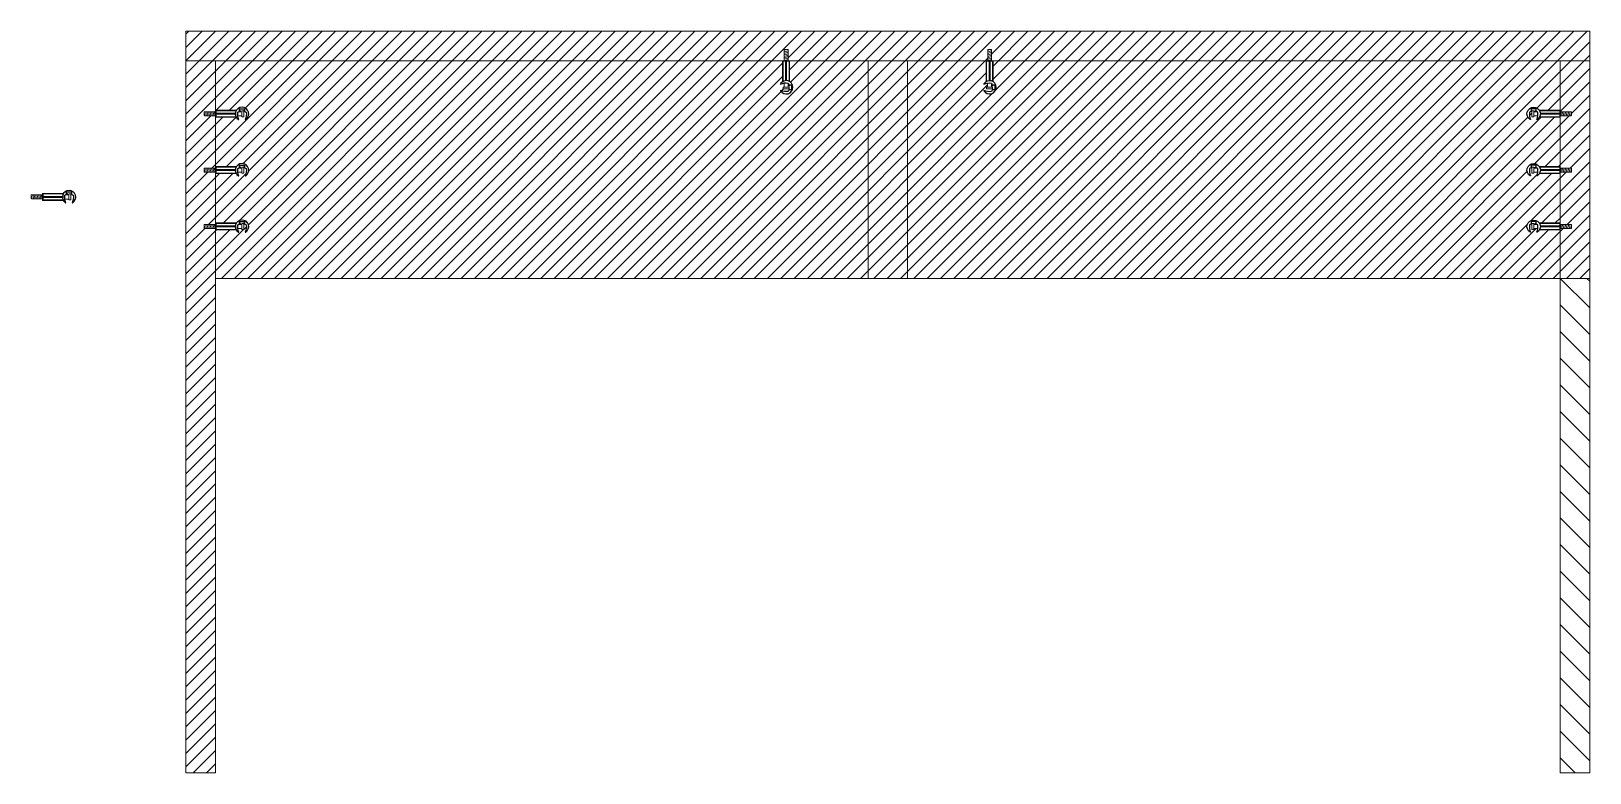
# Model space of a CAD drawing. Header units: millimetres. Extents: x 1835 to 5156, y 562 to 1862.
# Drawn here: x 2307.4 to 2465.1, y 561.9 to 636.9 of the extents above; entities that cross this region are included whole.
import ezdxf

# ---------------------------------------------------------------- set-up
doc = ezdxf.new("R2010")
doc.units = ezdxf.units.MM
doc.layers.add('A-FURN', color=2, linetype='Continuous', lineweight=18)
doc.layers.add('LINEE DI SEZIONE', color=12, linetype='Continuous')
doc.layers.add('viti sottili', color=4, linetype='Continuous')

msp = doc.modelspace()

# ---------------------------------------------------------------- hatches: boundary and pattern name
at = {"layer": 'LINEE DI SEZIONE', "transparency": 33554687}
h = msp.add_hatch(dxfattribs=at)
h.set_pattern_fill('ANSI31', color=256, scale=0.3)
h.paths.add_polyline_path([(2392.06, 633.87), (2384.12, 633.87), (2384.12, 631.78, -0.270555), (2384.46, 631.19, -0.787471), (2383.19, 630.89, 0.154738), (2383.98, 630.77, 0.069731), (2384.07, 630.98), (2384.07, 631.02), (2383.47, 631.02), (2383.47, 631.22), (2383.57, 631.62), (2383.55, 631.62, 0.073218), (2383.19, 631.5, -0.13007), (2383.42, 631.76), (2383.42, 633.87), (2326.06, 633.87), (2326.06, 628.87), (2328.18, 628.87, -0.251886), (2328.74, 629.17, -0.787471), (2329.05, 627.9, 0.154738), (2329.16, 628.69, 0.082305), (2328.91, 628.79), (2328.91, 628.22), (2328.71, 628.22), (2328.71, 628.3), (2328.31, 628.3, 0.080513), (2328.43, 627.9, -0.147844), (2328.15, 628.17), (2326.06, 628.17), (2326.06, 623.17), (2328.18, 623.17, -0.251886), (2328.74, 623.47, -0.787471), (2329.05, 622.2, 0.154738), (2329.16, 622.99, 0.082305), (2328.91, 623.09), (2328.91, 622.52), (2328.71, 622.52), (2328.71, 622.6), (2328.31, 622.6, 0.080513), (2328.43, 622.2, -0.147844), (2328.15, 622.47), (2326.06, 622.47), (2326.06, 617.47), (2328.18, 617.47, -0.251886), (2328.74, 617.77, -0.787471), (2329.05, 616.5, 0.154738), (2329.16, 617.29, 0.082305), (2328.91, 617.39), (2328.91, 616.82), (2328.71, 616.82), (2328.71, 616.9), (2328.31, 616.9, 0.080513), (2328.43, 616.5, -0.147844), (2328.15, 616.77), (2326.06, 616.77), (2326.06, 611.87), (2392.06, 611.87)])
h.paths.add_polyline_path([(2462.06, 628.17), (2459.97, 628.17, -0.147844), (2459.69, 627.9, 0.080513), (2459.81, 628.3), (2459.41, 628.3), (2459.41, 628.22), (2459.21, 628.22), (2459.21, 628.79, 0.082305), (2458.96, 628.69, 0.154738), (2459.07, 627.9, -0.787471), (2459.38, 629.17, -0.251886), (2459.94, 628.87), (2462.06, 628.87), (2462.06, 633.87), (2404.7, 633.87), (2404.7, 631.76, -0.259004), (2405.02, 631.19, -0.787471), (2403.75, 630.88, 0.154738), (2404.54, 630.76, 0.082305), (2404.64, 631.02), (2404.05, 631.02), (2404.05, 631.22), (2404.15, 631.62, 0.080513), (2403.75, 631.49, -0.141216), (2404, 631.77), (2404, 633.87), (2396.06, 633.87), (2396.06, 611.87), (2462.06, 611.87), (2462.06, 616.77), (2459.97, 616.77, -0.147844), (2459.69, 616.5, 0.080513), (2459.81, 616.9), (2459.41, 616.9), (2459.41, 616.82), (2459.21, 616.82), (2459.21, 617.39, 0.082305), (2458.96, 617.29, 0.154738), (2459.07, 616.5, -0.787471), (2459.38, 617.77, -0.251886), (2459.94, 617.47), (2462.06, 617.47), (2462.06, 622.47), (2459.97, 622.47, -0.147844), (2459.69, 622.2, 0.080513), (2459.81, 622.6), (2459.41, 622.6), (2459.41, 622.52), (2459.21, 622.52), (2459.21, 623.09, 0.082305), (2458.96, 622.99, 0.154738), (2459.07, 622.2, -0.787471), (2459.38, 623.47, -0.251886), (2459.94, 623.17), (2462.06, 623.17)])
h.paths.add_polyline_path([(2465.06, 636.87), (2323.06, 636.87), (2323.06, 633.87), (2383.57, 633.87), (2383.57, 635.02), (2383.97, 635.02), (2383.97, 633.87), (2404.16, 633.87), (2404.16, 635.02), (2404.56, 635.02), (2404.56, 633.87), (2465.06, 633.87)])
h.paths.add_polyline_path([(2396.06, 633.87), (2392.06, 633.87), (2392.06, 611.87), (2396.06, 611.87)])
h.paths.add_polyline_path([(2326.06, 616.92), (2324.91, 616.92), (2324.91, 617.32), (2326.06, 617.32), (2326.06, 622.62), (2324.91, 622.62), (2324.91, 623.02), (2326.06, 623.02), (2326.06, 628.32), (2324.91, 628.32), (2324.91, 628.72), (2326.06, 628.72), (2326.06, 633.87), (2323.06, 633.87), (2323.06, 561.87), (2326.06, 561.87)])
h = msp.add_hatch(dxfattribs=at)
h.set_pattern_fill('ANSI31', color=256, scale=0.3)
h.paths.add_polyline_path([(2465.06, 633.87), (2462.06, 633.87), (2462.06, 628.72), (2463.21, 628.72), (2463.21, 628.32), (2462.06, 628.32), (2462.06, 623.02), (2463.21, 623.02), (2463.21, 622.62), (2462.06, 622.62), (2462.06, 617.32), (2463.21, 617.32), (2463.21, 616.92), (2462.06, 616.92), (2462.06, 611.87), (2465.06, 611.87)])
h = msp.add_hatch(dxfattribs=at)
h.set_pattern_fill('ANSI31', color=256, scale=0.6, angle=90)
h.paths.add_polyline_path([(2465.06, 611.87), (2462.06, 611.87), (2462.06, 608.87), (2462.06, 561.87), (2465.06, 561.87)])

# ---------------------------------------------------------------- linework, layer by layer
at = {"layer": 'A-FURN'}
for p, q in [((2323.06, 561.87), (2323.06, 636.87)), ((2323.06, 636.87), (2465.06, 636.87)), ((2465.06, 636.87), (2465.06, 561.87)), ((2323.06, 633.87), (2465.06, 633.87)), ((2326.06, 633.87), (2326.06, 561.87)), ((2383.47, 631.79), (2383.47, 633.82)), ((2383.57, 634.93), (2383.87, 635.02)), ((2383.57, 634.77), (2383.97, 634.89)), ((2383.57, 634.62), (2383.97, 634.74)), ((2383.57, 634.47), (2383.97, 634.59)), ((2383.57, 634.32), (2383.97, 634.44)), ((2383.57, 634.17), (2383.97, 634.29)), ((2383.57, 634.02), (2383.97, 634.14)), ((2384.07, 631.8), (2384.07, 633.82)), ((2392.06, 611.87), (2392.06, 633.87)), ((2396.06, 633.87), (2396.06, 611.87)), ((2404.05, 633.82), (2404.05, 632.82)), ((2404.16, 634.93), (2404.46, 635.02)), ((2404.16, 634.77), (2404.56, 634.89)), ((2404.16, 634.62), (2404.56, 634.74)), ((2404.16, 634.47), (2404.56, 634.59)), ((2404.16, 634.32), (2404.56, 634.44)), ((2404.16, 634.17), (2404.56, 634.29)), ((2404.16, 634.02), (2404.56, 634.14)), ((2404.65, 631.79), (2404.65, 633.82)), ((2462.06, 608.87), (2462.06, 633.87)), ((2404.05, 631.79), (2404.05, 632.82)), ((2383.57, 631.62), (2383.57, 631.22)), ((2383.97, 631.62), (2383.97, 631.22)), ((2404.15, 631.62), (2404.15, 631.22)), ((2404.55, 631.59), (2404.55, 631.22)), ((2325.01, 628.32), (2324.92, 628.62)), ((2325.16, 628.32), (2325.04, 628.72)), ((2325.31, 628.32), (2325.19, 628.72)), ((2325.46, 628.32), (2325.34, 628.72)), ((2325.61, 628.32), (2325.49, 628.72)), ((2325.76, 628.32), (2325.64, 628.72)), ((2325.91, 628.32), (2325.79, 628.72)), ((2328.15, 628.82), (2326.11, 628.82)), ((2328.13, 628.22), (2326.11, 628.22)), ((2328.71, 628.3), (2328.31, 628.3)), ((2328.37, 628.72), (2328.71, 628.72)), ((2459.75, 628.72), (2459.41, 628.72)), ((2459.41, 628.3), (2459.81, 628.3)), ((2459.97, 628.82), (2462.01, 628.82)), ((2459.99, 628.22), (2462.01, 628.22)), ((2462.21, 628.32), (2462.33, 628.72)), ((2462.36, 628.32), (2462.48, 628.72)), ((2462.51, 628.32), (2462.63, 628.72)), ((2462.66, 628.32), (2462.78, 628.72)), ((2462.81, 628.32), (2462.93, 628.72)), ((2462.96, 628.32), (2463.08, 628.72)), ((2463.11, 628.32), (2463.2, 628.62)), ((2325.01, 622.62), (2324.92, 622.92)), ((2325.16, 622.62), (2325.04, 623.02)), ((2325.31, 622.62), (2325.19, 623.02)), ((2325.46, 622.62), (2325.34, 623.02)), ((2325.61, 622.62), (2325.49, 623.02)), ((2325.76, 622.62), (2325.64, 623.02)), ((2325.91, 622.62), (2325.79, 623.02)), ((2328.15, 623.12), (2326.11, 623.12)), ((2328.37, 623.02), (2328.71, 623.02)), ((2459.75, 623.02), (2459.41, 623.02)), ((2459.97, 623.12), (2462.01, 623.12)), ((2462.21, 622.62), (2462.33, 623.02)), ((2462.36, 622.62), (2462.48, 623.02)), ((2462.51, 622.62), (2462.63, 623.02)), ((2462.66, 622.62), (2462.78, 623.02)), ((2462.81, 622.62), (2462.93, 623.02)), ((2462.96, 622.62), (2463.08, 623.02)), ((2463.11, 622.62), (2463.2, 622.92)), ((2328.13, 622.52), (2326.11, 622.52)), ((2328.71, 622.6), (2328.31, 622.6)), ((2459.41, 622.6), (2459.81, 622.6)), ((2459.99, 622.52), (2462.01, 622.52)), ((2307.51, 619.92), (2307.42, 620.21)), ((2307.67, 619.92), (2307.54, 620.32)), ((2307.82, 619.92), (2307.69, 620.32)), ((2307.97, 619.92), (2307.84, 620.32)), ((2308.12, 619.92), (2307.99, 620.32)), ((2308.27, 619.92), (2308.14, 620.32)), ((2308.42, 619.92), (2308.29, 620.32)), ((2310.65, 620.41), (2308.62, 620.41)), ((2310.63, 619.81), (2308.62, 619.81)), ((2311.22, 619.89), (2310.82, 619.89)), ((2310.87, 620.31), (2311.22, 620.31)), ((2325.01, 616.92), (2324.92, 617.22)), ((2325.16, 616.92), (2325.04, 617.32)), ((2325.31, 616.92), (2325.19, 617.32)), ((2325.46, 616.92), (2325.34, 617.32)), ((2325.61, 616.92), (2325.49, 617.32)), ((2325.76, 616.92), (2325.64, 617.32)), ((2325.91, 616.92), (2325.79, 617.32)), ((2328.15, 617.42), (2326.11, 617.42)), ((2328.13, 616.82), (2326.11, 616.82)), ((2328.71, 616.9), (2328.31, 616.9)), ((2328.37, 617.32), (2328.71, 617.32)), ((2459.75, 617.32), (2459.41, 617.32)), ((2459.41, 616.9), (2459.81, 616.9)), ((2459.97, 617.42), (2462.01, 617.42)), ((2459.99, 616.82), (2462.01, 616.82)), ((2462.21, 616.92), (2462.33, 617.32)), ((2462.36, 616.92), (2462.48, 617.32)), ((2462.51, 616.92), (2462.63, 617.32)), ((2462.66, 616.92), (2462.78, 617.32)), ((2462.81, 616.92), (2462.93, 617.32)), ((2462.96, 616.92), (2463.08, 617.32)), ((2463.11, 616.92), (2463.2, 617.22)), ((2326.06, 611.87), (2462.06, 611.87)), ((2462.06, 611.87), (2465.06, 611.87)), ((2462.06, 608.87), (2462.06, 561.87)), ((2323.06, 561.87), (2326.06, 561.87)), ((2462.06, 561.87), (2465.06, 561.87))]:
    msp.add_line(p, q, dxfattribs=at)
for points in [[(2383.42, 631.76), (2383.42, 633.87), (2384.12, 633.87), (2384.12, 631.78)], [(2383.72, 631.86), (2383.72, 633.82), (2383.42, 633.82)], [(2383.82, 631.87), (2383.82, 633.82), (2384.12, 633.82)], [(2404, 631.77), (2404, 633.87), (2404.7, 633.87), (2404.7, 631.76)], [(2404.3, 631.86), (2404.3, 633.82), (2404, 633.82)], [(2404.4, 631.86), (2404.4, 633.82), (2404.7, 633.82)], [(2383.98, 631.62), (2383.55, 631.62)], [(2404.5, 631.62), (2404.15, 631.62)], [(2328.15, 628.17), (2326.06, 628.17), (2326.06, 628.87), (2328.18, 628.87)], [(2328.07, 628.57), (2326.11, 628.57), (2326.11, 628.87)], [(2328.07, 628.47), (2326.11, 628.47), (2326.11, 628.17)], [(2328.31, 628.65), (2328.31, 628.3)], [(2459.81, 628.65), (2459.81, 628.3)], [(2459.97, 628.17), (2462.06, 628.17), (2462.06, 628.87), (2459.94, 628.87)], [(2460.05, 628.57), (2462.01, 628.57), (2462.01, 628.87)], [(2460.05, 628.47), (2462.01, 628.47), (2462.01, 628.17)], [(2328.15, 622.47), (2326.06, 622.47), (2326.06, 623.17), (2328.18, 623.17)], [(2328.07, 622.87), (2326.11, 622.87), (2326.11, 623.17)], [(2328.07, 622.77), (2326.11, 622.77), (2326.11, 622.47)], [(2328.31, 622.95), (2328.31, 622.6)], [(2459.81, 622.95), (2459.81, 622.6)], [(2459.97, 622.47), (2462.06, 622.47), (2462.06, 623.17), (2459.94, 623.17)], [(2460.05, 622.87), (2462.01, 622.87), (2462.01, 623.17)], [(2460.05, 622.77), (2462.01, 622.77), (2462.01, 622.47)], [(2310.66, 619.76), (2308.57, 619.76), (2308.57, 620.46), (2310.68, 620.46)], [(2310.58, 620.16), (2308.62, 620.16), (2308.62, 620.46)], [(2310.57, 620.06), (2308.62, 620.06), (2308.62, 619.76)], [(2310.82, 620.24), (2310.82, 619.89)], [(2328.15, 616.77), (2326.06, 616.77), (2326.06, 617.47), (2328.18, 617.47)], [(2328.07, 617.17), (2326.11, 617.17), (2326.11, 617.47)], [(2328.07, 617.07), (2326.11, 617.07), (2326.11, 616.77)], [(2328.31, 617.25), (2328.31, 616.9)], [(2459.81, 617.25), (2459.81, 616.9)], [(2459.97, 616.77), (2462.06, 616.77), (2462.06, 617.47), (2459.94, 617.47)], [(2460.05, 617.17), (2462.01, 617.17), (2462.01, 617.47)], [(2460.05, 617.07), (2462.01, 617.07), (2462.01, 616.77)]]:
    msp.add_lwpolyline(points, dxfattribs=at)
for points in [[(2383.97, 633.87), (2383.97, 634.97, 0.414214), (2383.92, 635.02), (2383.62, 635.02, 0.414214), (2383.57, 634.97), (2383.57, 633.87), (2383.97, 633.99)], [(2404.56, 633.87), (2404.56, 634.97, 0.414214), (2404.51, 635.02), (2404.21, 635.02, 0.414214), (2404.16, 634.97), (2404.16, 633.87), (2404.56, 633.99)], [(2326.06, 628.72), (2324.96, 628.72, 0.414214), (2324.91, 628.67), (2324.91, 628.37, 0.414214), (2324.96, 628.32), (2326.06, 628.32), (2325.94, 628.72)], [(2462.06, 628.72), (2463.16, 628.72, -0.414214), (2463.21, 628.67), (2463.21, 628.37, -0.414214), (2463.16, 628.32), (2462.06, 628.32), (2462.18, 628.72)], [(2326.06, 623.02), (2324.96, 623.02, 0.414214), (2324.91, 622.97), (2324.91, 622.67, 0.414214), (2324.96, 622.62), (2326.06, 622.62), (2325.94, 623.02)], [(2462.06, 623.02), (2463.16, 623.02, -0.414214), (2463.21, 622.97), (2463.21, 622.67, -0.414214), (2463.16, 622.62), (2462.06, 622.62), (2462.18, 623.02)], [(2308.57, 620.32), (2307.47, 620.32, 0.414214), (2307.42, 620.27), (2307.42, 619.97, 0.414214), (2307.47, 619.92), (2308.57, 619.92), (2308.44, 620.32)], [(2326.06, 617.32), (2324.96, 617.32, 0.414214), (2324.91, 617.27), (2324.91, 616.97, 0.414214), (2324.96, 616.92), (2326.06, 616.92), (2325.94, 617.32)], [(2462.06, 617.32), (2463.16, 617.32, -0.414214), (2463.21, 617.27), (2463.21, 616.97, -0.414214), (2463.16, 616.92), (2462.06, 616.92), (2462.18, 617.32)]]:
    msp.add_lwpolyline(points, format="xyb", dxfattribs=at)
for points in [[(2384.07, 631.02), (2384.07, 631.22), (2383.47, 631.22), (2383.47, 631.02)], [(2404.65, 631.02), (2404.65, 631.22), (2404.05, 631.22), (2404.05, 631.02)], [(2328.91, 628.82), (2328.71, 628.82), (2328.71, 628.22), (2328.91, 628.22)], [(2459.21, 628.82), (2459.41, 628.82), (2459.41, 628.22), (2459.21, 628.22)], [(2328.91, 623.12), (2328.71, 623.12), (2328.71, 622.52), (2328.91, 622.52)], [(2459.21, 623.12), (2459.41, 623.12), (2459.41, 622.52), (2459.21, 622.52)], [(2311.42, 620.41), (2311.22, 620.41), (2311.22, 619.81), (2311.42, 619.81)], [(2328.91, 617.42), (2328.71, 617.42), (2328.71, 616.82), (2328.91, 616.82)], [(2459.21, 617.42), (2459.41, 617.42), (2459.41, 616.82), (2459.21, 616.82)]]:
    msp.add_lwpolyline(points, close=True, dxfattribs=at)
at = {"layer": 'viti sottili'}
for points in [[(2383.22, 630.83, 0.74706), (2384.46, 631.19, 0.74706), (2383.22, 631.56), (2383.22, 631.52, -0.147415), (2383.98, 631.62, -0.085849), (2384.08, 631.35), (2384.11, 631.35), (2384.11, 631.45), (2384.31, 631.45), (2384.31, 630.93), (2384.11, 630.93), (2384.11, 631.03), (2384.08, 631.03, -0.084542), (2383.98, 630.77, -0.147415), (2383.22, 630.87), (2383.22, 630.83)], [(2403.78, 630.82, 0.74706), (2405.02, 631.19, 0.74706), (2403.78, 631.55), (2403.78, 631.51, -0.147415), (2404.54, 631.61, -0.085849), (2404.64, 631.35), (2404.67, 631.35), (2404.67, 631.45), (2404.87, 631.45), (2404.87, 630.92), (2404.67, 630.92), (2404.67, 631.02), (2404.64, 631.02, -0.084542), (2404.54, 630.76, -0.147415), (2403.78, 630.86), (2403.78, 630.82)], [(2329.11, 627.93, 0.74706), (2328.74, 629.17, 0.74706), (2328.37, 627.93), (2328.42, 627.93, -0.147415), (2328.31, 628.69, -0.085849), (2328.58, 628.79), (2328.58, 628.82), (2328.48, 628.82), (2328.48, 629.02), (2329, 629.02), (2329, 628.82), (2328.9, 628.82), (2328.9, 628.79, -0.084542), (2329.16, 628.69, -0.147415), (2329.06, 627.93), (2329.11, 627.93)], [(2459.01, 627.93, -0.74706), (2459.38, 629.17, -0.74706), (2459.75, 627.93), (2459.7, 627.93, 0.147415), (2459.8, 628.69, 0.085849), (2459.54, 628.79), (2459.54, 628.82), (2459.64, 628.82), (2459.64, 629.02), (2459.12, 629.02), (2459.12, 628.82), (2459.22, 628.82), (2459.22, 628.79, 0.084542), (2458.96, 628.69, 0.147415), (2459.06, 627.93), (2459.01, 627.93)], [(2329.11, 622.23, 0.74706), (2328.74, 623.47, 0.74706), (2328.37, 622.23), (2328.42, 622.23, -0.147415), (2328.31, 622.99, -0.085849), (2328.58, 623.09), (2328.58, 623.12), (2328.48, 623.12), (2328.48, 623.32), (2329, 623.32), (2329, 623.12), (2328.9, 623.12), (2328.9, 623.09, -0.084542), (2329.16, 622.99, -0.147415), (2329.06, 622.23), (2329.11, 622.23)], [(2459.01, 622.23, -0.74706), (2459.38, 623.47, -0.74706), (2459.75, 622.23), (2459.7, 622.23, 0.147415), (2459.8, 622.99, 0.085849), (2459.54, 623.09), (2459.54, 623.12), (2459.64, 623.12), (2459.64, 623.32), (2459.12, 623.32), (2459.12, 623.12), (2459.22, 623.12), (2459.22, 623.09, 0.084542), (2458.96, 622.99, 0.147415), (2459.06, 622.23), (2459.01, 622.23)], [(2311.61, 619.52, 0.74706), (2311.25, 620.76, 0.74706), (2310.88, 619.52), (2310.92, 619.52, -0.147415), (2310.82, 620.28, -0.085849), (2311.09, 620.38), (2311.09, 620.41), (2310.98, 620.41), (2310.98, 620.61), (2311.51, 620.61), (2311.51, 620.41), (2311.41, 620.41), (2311.41, 620.38, -0.084542), (2311.67, 620.28, -0.147415), (2311.57, 619.52), (2311.61, 619.52)], [(2329.11, 616.53, 0.74706), (2328.74, 617.77, 0.74706), (2328.37, 616.53), (2328.42, 616.53, -0.147415), (2328.31, 617.29, -0.085849), (2328.58, 617.39), (2328.58, 617.42), (2328.48, 617.42), (2328.48, 617.62), (2329, 617.62), (2329, 617.42), (2328.9, 617.42), (2328.9, 617.39, -0.084542), (2329.16, 617.29, -0.147415), (2329.06, 616.53), (2329.11, 616.53)], [(2459.01, 616.53, -0.74706), (2459.38, 617.77, -0.74706), (2459.75, 616.53), (2459.7, 616.53, 0.147415), (2459.8, 617.29, 0.085849), (2459.54, 617.39), (2459.54, 617.42), (2459.64, 617.42), (2459.64, 617.62), (2459.12, 617.62), (2459.12, 617.42), (2459.22, 617.42), (2459.22, 617.39, 0.084542), (2458.96, 617.29, 0.147415), (2459.06, 616.53), (2459.01, 616.53)]]:
    msp.add_lwpolyline(points, format="xyb", dxfattribs=at)

doc.saveas('drawing.dxf')
